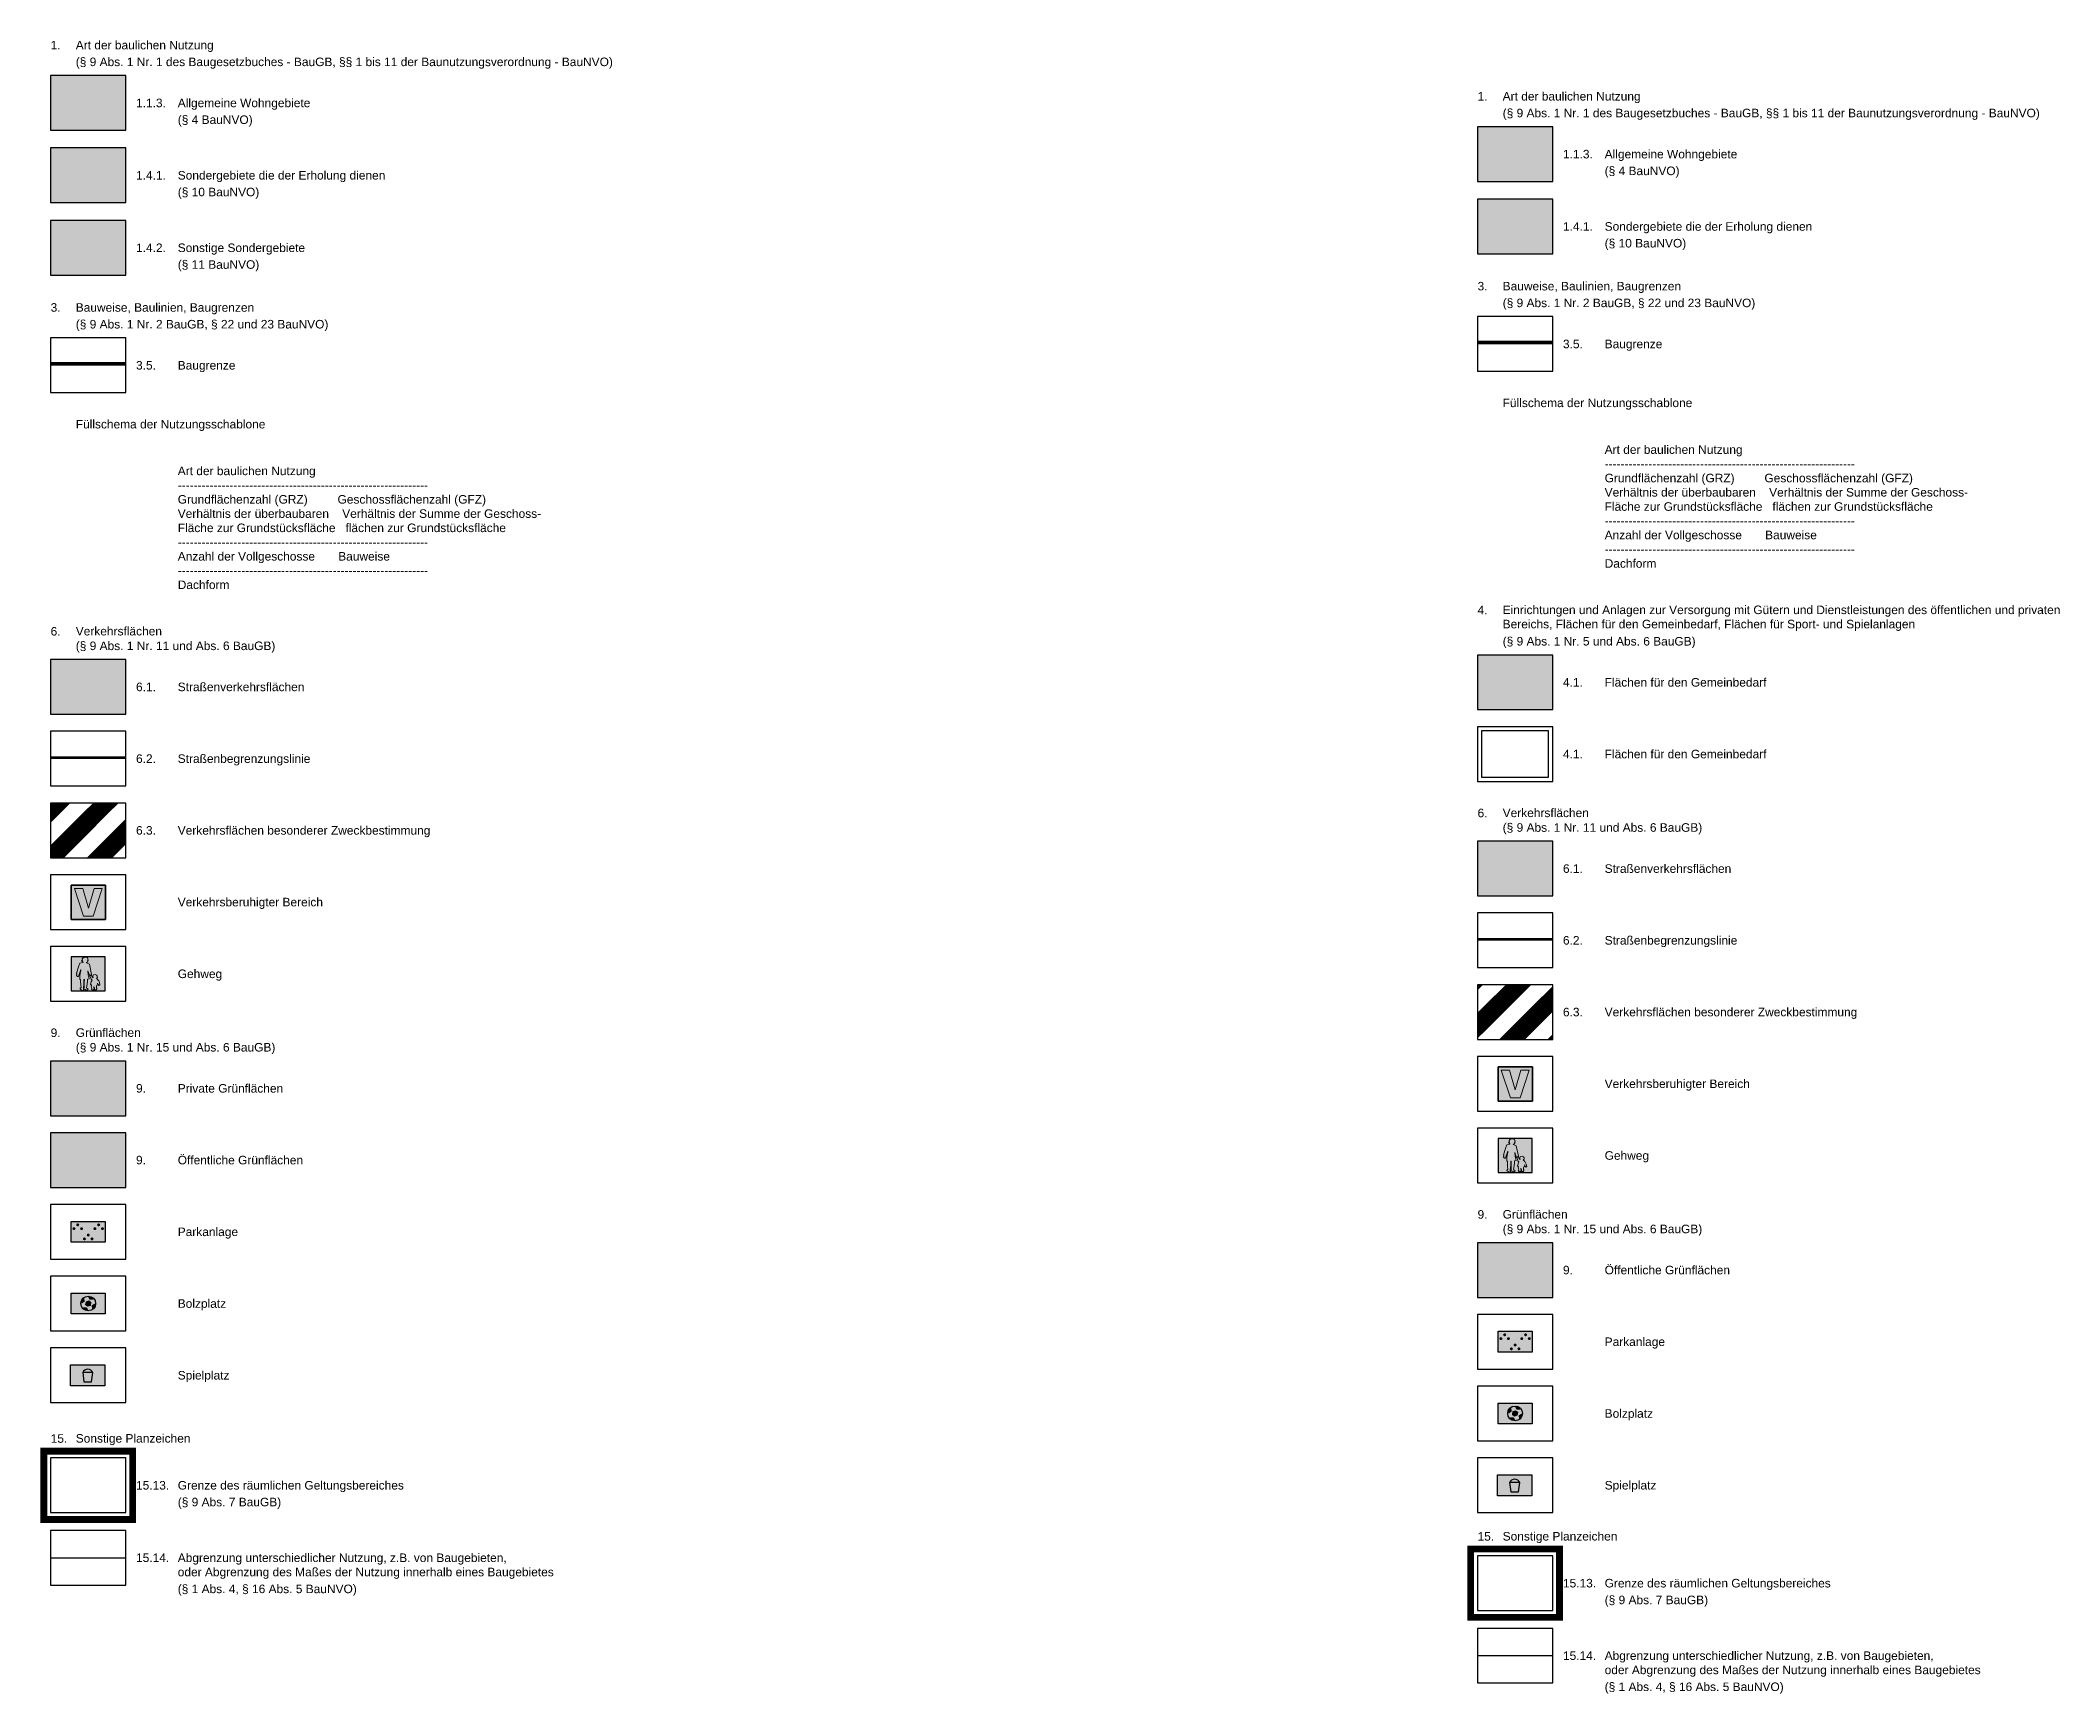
# Model space of a CAD drawing. Header units: metres. Extents: x 362096 to 727297, y 5619965 to 11243182.
# Drawn here: x 365689 to 366280, y 5621439 to 5621923 of the extents above; entities that cross this region are included whole.
import ezdxf

# ---------------------------------------------------------------- set-up
doc = ezdxf.new("R2010")
doc.units = ezdxf.units.M
doc.header["$MEASUREMENT"] = 0
doc.linetypes.add('BAUGRENZE2', pattern=[10.25, 3.5, -1, 3.5, -1, 0.25, -1])
doc.linetypes.add('GELTUNGSBEREICH', pattern=[8.5, 7, -1.5])
doc.layers.get('0').update_dxf_attribs({"color": 252})
for name, color, linetype in [('ALLGEMEINE-WOHNGEBIETE_FA', 11, 'Continuous'), ('BAUGRENZE_FA', 150, 'Continuous'), ('BAUGRENZE_GL', 7, 'Continuous'), ('BESONDERE-VERKEHRSFLÄCHEN_B', 7, 'Continuous'), ('BESONDERE-VERKEHRSFLÄCHEN_FA', 40, 'Continuous'), ('GELTUNGSBEREICH_B', 7, 'Continuous'), ('GEMEINBEDARF_FA', 231, 'Continuous'), ('GEMEINBEDARF_SW', 7, 'Continuous'), ('GRÜNFLÄCHE_B', 7, 'Continuous'), ('GRÜNFLÄCHE_PRIVAT_FA', 85, 'Continuous'), ('GRÜNFLÄCHE_ÖFFENTLICH_FA', 81, 'Continuous'), ('NUTZUNGSABGRENZUNG_GL', 7, 'Continuous'), ('PZV_BLOCKHINTERGRUND', 254, 'Continuous'), ('PZV_LEGENDE_RAHMEN', 7, 'Continuous'), ('PZV_LEGENDE_TEXT', 7, 'Continuous'), ('SONDERBAUFL-ERHOLUNG_FA', 30, 'Continuous'), ('SONDERBAUFL-SONSTIGE_FA', 30, 'Continuous'), ('STRASSENBEGRENZUNG_FA', 72, 'Continuous'), ('STRASSENBEGRENZUNG_GL', 7, 'Continuous'), ('STRASSENVERKEHRSFLÄCHE_FA', 40, 'Continuous'), ('UMGR_ALLGEMEINE-WOHNGEBIETE', 7, 'Continuous'), ('UMGR_BESONDERE-VERKEHRSFLÄCHEN', 7, 'Continuous'), ('UMGR_GELTUNGSBEREICH', 7, 'Continuous'), ('UMGR_GEMEINBEDARF', 7, 'Continuous'), ('UMGR_GRÜNFLÄCHE_PRIVAT', 7, 'Continuous'), ('UMGR_GRÜNFLÄCHE_ÖFFENTLICH', 7, 'Continuous'), ('UMGR_SONDERBAUFL-ERHOLUNG', 7, 'Continuous'), ('UMGR_SONDERBAUFL-SONSTIGE', 7, 'Continuous'), ('UMGR_STRASSENVERKEHRSFLÄCHE', 7, 'Continuous')]:
    doc.layers.add(name, color=color, linetype=linetype)
doc.layers.get('0').off()
doc.layers.get('0').freeze()
doc.styles.add('arial', font='arial.ttf')
doc.linetypes.add('ABGRENZUNG', pattern='A,2,0,[120,bplan.shx,S=0.015,R=0,X=0,Y=0],2', length=4)
doc.linetypes.add('GEMEINB', pattern='A,0,[120,bplan.shx,S=0.008,R=0,X=0.3,Y=0],-2', length=2)
pattern_1 = [(45, (6.888, 0.1), (0, 14.142135624), [10.4, -9.6]), (45, (6.605, 0.1), (0, 14.142135624), [10.8, -9.2]), (45, (6.323, 0.1), (0, 14.142135624), [11.2, -8.8]), (45, (6.04, 0.1), (0, 14.142135624), [11.6, -8.4]), (45, (5.757, 0.1), (0, 14.142135624), [12, -8]), (45, (5.474, 0.1), (0, 14.142135624), [12.4, -7.6]), (45, (5.191, 0.1), (0, 14.142135624), [12.8, -7.2]), (45, (4.908, 0.1), (0, 14.142135624), [13.2, -6.8]), (45, (4.625, 0.1), (0, 14.142135624), [13.6, -6.4]), (45, (4.343, 0.1), (0, 14.142135624), [14, -6]), (45, (4.06, 0.1), (0, 14.142135624), [14.4, -5.6]), (45, (3.777, 0.1), (0, 14.142135624), [14.8, -5.2]), (45, (3.494, 0.1), (0, 14.142135624), [15.2, -4.8]), (45, (3.211, 0.1), (0, 14.142135624), [15.6, -4.4]), (45, (2.928, 0.1), (0, 14.142135624), [16, -4]), (45, (2.646, 0.1), (0, 14.142135624), [16.4, -3.6]), (45, (2.363, 0.1), (0, 14.142135624), [16.8, -3.2]), (45, (2.08, 0.1), (0, 14.142135624), [17.2, -2.8]), (45, (1.797, 0.1), (0, 14.142135624), [17.6, -2.4]), (45, (1.514, 0.1), (0, 14.142135624), [18, -2]), (45, (1.231, 0.1), (0, 14.142135624), [18.4, -1.6]), (45, (0.949, 0.1), (0, 14.142135624), [18.8, -1.2]), (45, (0.666, 0.1), (0, 14.142135624), [19.2, -0.8]), (45, (0.383, 0.1), (14.142135624, 0), [19.6, -0.4]), (45, (7.171, 0.1), (14.142135624, 0), [10, -10]), (45, (0.1, 0.1), (14.142135624, 0), [20]), (45, (0.1, 9.151), (14.142135624, 0), [7.2, -12.8]), (45, (0.1, 8.868), (14.142135624, 0), [7.6, -12.4]), (45, (0.1, 8.585), (14.142135624, 0), [8, -12]), (45, (0.1, 8.302), (14.142135624, 0), [8.4, -11.6]), (45, (0.1, 8.02), (14.142135624, 0), [8.8, -11.2]), (45, (0.1, 7.737), (14.142135624, 0), [9.2, -10.8]), (45, (0.1, 7.454), (0, 14.142135624), [9.6, -10.4]), (45, (0.1, 7.171), (14.142135624, 0), [10, -10]), (45, (0.1, 10.282), (14.142135624, 0), [5.6, -14.4]), (45, (0.1, 9.999), (14.142135624, 0), [6, -14]), (45, (0.1, 9.717), (14.142135624, 0), [6.4, -13.6]), (45, (0.1, 9.434), (14.142135624, 0), [6.8, -13.2]), (45, (0.1, 13.111), (14.142135624, 0), [1.6, -18.4]), (45, (0.1, 13.394), (14.142135624, 0), [1.2, -18.8]), (45, (0.1, 13.111), (14.142135624, 0), [1.6, -18.4]), (45, (0.1, 12.828), (14.142135624, 0), [2, -18]), (45, (0.1, 12.545), (14.142135624, 0), [2.4, -17.6]), (45, (0.1, 12.262), (14.142135624, 0), [2.8, -17.2]), (45, (0.1, 11.979), (14.142135624, 0), [3.2, -16.8]), (45, (0.1, 11.414), (14.142135624, 0), [4, -16]), (45, (0.1, 11.131), (14.142135624, 0), [4.4, -15.6]), (45, (0.1, 10.848), (14.142135624, 0), [4.8, -15.2]), (45, (0.1, 10.565), (14.142135624, 0), [5.2, -14.8]), (45, (0.1, 11.697), (14.142135624, 0), [3.6, -16.4]), (45, (0.1, 13.676), (14.142135624, 0), [0.8, -19.2]), (45, (0.1, 13.959), (0, 14.142135624), [0.4, -19.6])]

msp = doc.modelspace()

# ---------------------------------------------------------------- texts
at = {"layer": 'PZV_LEGENDE_TEXT', "style": 'arial'}
for s, p in [('1.', (365691.87461, 5621920.56614)), ('1.1.3.', (365716.87461, 5621903.63515)), ('1.', (366109.57529, 5621905.5835)), ('1.1.3.', (366134.57529, 5621888.6525)), ('1.4.1.', (365716.87461, 5621882.45416)), ('1.4.1.', (366134.57529, 5621867.47151)), ('1.4.2.', (365716.87461, 5621861.23053)), ('3.', (366109.57529, 5621849.99789)), ('3.', (365691.87461, 5621843.75691)), ('3.5.', (366134.57529, 5621833.0669)), ('3.5.', (365716.87461, 5621826.82592)), ('4.', (366109.57529, 5621755.18843)), ('6.', (365691.87461, 5621748.94745)), ('6.1.', (365716.87461, 5621732.6696)), ('4.1.', (366134.57529, 5621734.00721)), ('6.2.', (365716.87461, 5621711.6696)), ('4.1.', (366134.57529, 5621713.00721)), ('6.', (366109.57529, 5621695.75721)), ('6.3.', (365716.87461, 5621690.6696)), ('6.1.', (366134.57529, 5621679.47936)), ('6.2.', (366134.57529, 5621658.47936)), ('6.3.', (366134.57529, 5621637.47936)), ('9.', (365691.87461, 5621631.4196)), ('9.', (365716.87461, 5621615.14004)), ('9.', (365716.87461, 5621594.14004)), ('9.', (366109.57529, 5621578.22936)), ('9.', (366134.57529, 5621561.9498)), ('15.', (365691.87461, 5621512.62626)), ('15.13.', (365716.87461, 5621498.93197)), ('15.', (366109.57529, 5621483.96683)), ('15.14.', (365716.87461, 5621477.71005)), ('15.13.', (366134.57529, 5621470.27253)), ('15.14.', (366134.57529, 5621449.05062))]:
    msp.add_text(s, height=2.5, dxfattribs=at).set_placement(p)
at = {"layer": 'PZV_LEGENDE_TEXT', "char_height": 2.5, "attachment_point": 1, "style": 'arial'}
for s, insert, width in [('Art der baulichen Nutzung', (365699.22966, 5621923.06614), 172.6449523), ('(§ 9 Abs. 1 Nr. 1 des Baugesetzbuches - BauGB, §§ 1 bis 11 der Baunutzungsverordnung - BauNVO)', (365699.22966, 5621918.16448), 172.6449523), ('Allgemeine Wohngebiete', (365729.08471, 5621906.13515), 142.7899045), ('Art der baulichen Nutzung', (366116.93034, 5621908.0835), 172.6449523), ('(§ 9 Abs. 1 Nr. 1 des Baugesetzbuches - BauGB, §§ 1 bis 11 der Baunutzungsverordnung - BauNVO)', (366116.93034, 5621903.18184), 172.6449523), ('(§ 4 BauNVO)', (365729.08471, 5621901.23349), 142.7899045), ('Allgemeine Wohngebiete', (366146.78538, 5621891.1525), 142.7899045), ('Sondergebiete die der Erholung dienen', (365729.08471, 5621884.95416), 142.7899045), ('(§ 4 BauNVO)', (366146.78538, 5621886.25084), 142.7899045), ('(§ 10 BauNVO)', (365729.08471, 5621880.0525), 142.7899045), ('Sondergebiete die der Erholung dienen', (366146.78538, 5621869.97151), 142.7899045), ('Sonstige Sondergebiete', (365729.08471, 5621863.73053), 142.7899045), ('(§ 10 BauNVO)', (366146.78538, 5621865.06985), 142.7899045), ('(§ 11 BauNVO)', (365729.08471, 5621858.82887), 142.7899045), ('Bauweise, Baulinien, Baugrenzen', (366116.93034, 5621852.49789), 172.6449523), ('Bauweise, Baulinien, Baugrenzen', (365699.22966, 5621846.25691), 172.6449523), ('(§ 9 Abs. 1 Nr. 2 BauGB, § 22 und 23 BauNVO)', (366116.93034, 5621847.59623), 172.6449523), ('(§ 9 Abs. 1 Nr. 2 BauGB, § 22 und 23 BauNVO)', (365699.22966, 5621841.35525), 172.6449523), ('Baugrenze', (366146.78538, 5621835.5669), 142.7899045), ('Baugrenze', (365729.08471, 5621829.32592), 142.7899045), ('Füllschema der Nutzungsschablone', (366116.93034, 5621818.33225), 172.6449523), ('Füllschema der Nutzungsschablone', (365699.22966, 5621812.09127), 172.6449523), ('Art der baulichen Nutzung^J---------------------------------------------------------------^JGrundflächenzahl (GRZ)         Geschossflächenzahl (GFZ)^JVerhältnis der überbaubaren    Verhältnis der Summe der Geschoss-^JFläche zur Grundstücksfläche   flächen zur Grundstücksfläche^J---------------------------------------------------------------^JAnzahl der Vollgeschosse       Bauweise^J---------------------------------------------------------------^JDachform', (366146.78538, 5621804.64989), 142.7899045), ('Art der baulichen Nutzung^J---------------------------------------------------------------^JGrundflächenzahl (GRZ)         Geschossflächenzahl (GFZ)^JVerhältnis der überbaubaren    Verhältnis der Summe der Geschoss-^JFläche zur Grundstücksfläche   flächen zur Grundstücksfläche^J---------------------------------------------------------------^JAnzahl der Vollgeschosse       Bauweise^J---------------------------------------------------------------^JDachform', (365729.08471, 5621798.40891), 142.7899045), ('Einrichtungen und Anlagen zur Versorgung mit Gütern und Dienstleistungen des öffentlichen und privaten Bereichs, Flächen für den Gemeinbedarf, Flächen für Sport- und Spielanlagen', (366116.93034, 5621757.73106), 172.6449523), ('Verkehrsflächen', (365699.22966, 5621751.49008), 172.6449523), ('(§ 9 Abs. 1 Nr. 11 und Abs. 6 BauGB)', (365699.22966, 5621747.19722), 172.6449523), ('(§ 9 Abs. 1 Nr. 5 und Abs. 6 BauGB)', (366116.93034, 5621748.53484), 172.6449523), ('Straßenverkehrsflächen', (365729.08471, 5621735.1696), 142.7899045), ('Flächen für den Gemeinbedarf', (366146.78538, 5621736.50721), 142.7899045), ('Straßenbegrenzungslinie', (365729.08471, 5621714.1696), 142.7899045), ('Flächen für den Gemeinbedarf', (366146.78538, 5621715.50721), 142.7899045), ('Verkehrsflächen', (366116.93034, 5621698.29984), 172.6449523), ('Verkehrsflächen besonderer Zweckbestimmung', (365729.08471, 5621693.1696), 142.7899045), ('(§ 9 Abs. 1 Nr. 11 und Abs. 6 BauGB)', (366116.93034, 5621694.00698), 172.6449523), ('Straßenverkehrsflächen', (366146.78538, 5621681.97936), 142.7899045), ('Verkehrsberuhigter Bereich', (365729.08471, 5621672.1696), 142.7899045), ('Straßenbegrenzungslinie', (366146.78538, 5621660.97936), 142.7899045), ('Gehweg', (365729.08471, 5621651.1696), 142.7899045), ('Verkehrsflächen besonderer Zweckbestimmung', (366146.78538, 5621639.97936), 142.7899045), ('Grünflächen', (365699.22966, 5621633.96223), 172.6449523), ('(§ 9 Abs. 1 Nr. 15 und Abs. 6 BauGB)', (365699.22966, 5621629.66766), 172.6449523), ('Verkehrsberuhigter Bereich', (366146.78538, 5621618.97936), 142.7899045), ('Private Grünflächen', (365729.08471, 5621617.64004), 142.7899045), ('Öffentliche Grünflächen', (365729.08471, 5621596.64004), 142.7899045), ('Gehweg', (366146.78538, 5621597.97936), 142.7899045), ('Grünflächen', (366116.93034, 5621580.77199), 172.6449523), ('Parkanlage', (365729.08471, 5621575.64004), 142.7899045), ('(§ 9 Abs. 1 Nr. 15 und Abs. 6 BauGB)', (366116.93034, 5621576.47742), 172.6449523), ('Öffentliche Grünflächen', (366146.78538, 5621564.4498), 142.7899045), ('Bolzplatz', (365729.08471, 5621554.64004), 142.7899045), ('Parkanlage', (366146.78538, 5621543.4498), 142.7899045), ('Spielplatz', (365729.08471, 5621533.64004), 142.7899045), ('Bolzplatz', (366146.78538, 5621522.4498), 142.7899045), ('Sonstige Planzeichen', (365699.22966, 5621515.16889), 172.6449523), ('Grenze des räumlichen Geltungsbereiches', (365729.08471, 5621501.43197), 142.7899045), ('Spielplatz', (366146.78538, 5621501.4498), 142.7899045), ('(§ 9 Abs. 7 BauGB)', (365729.08471, 5621496.53031), 142.7899045), ('Sonstige Planzeichen', (366116.93034, 5621486.50946), 172.6449523), ('Abgrenzung unterschiedlicher Nutzung, z.B. von Baugebieten,^Joder Abgrenzung des Maßes der Nutzung innerhalb eines Baugebietes', (365729.08471, 5621480.21005), 142.7899045), ('(§ 1 Abs. 4, § 16 Abs. 5 BauNVO)', (365729.08471, 5621471.09909), 142.7899045), ('Grenze des räumlichen Geltungsbereiches', (366146.78538, 5621472.77253), 142.7899045), ('(§ 9 Abs. 7 BauGB)', (366146.78538, 5621467.87087), 142.7899045), ('Abgrenzung unterschiedlicher Nutzung, z.B. von Baugebieten,^Joder Abgrenzung des Maßes der Nutzung innerhalb eines Baugebietes', (366146.78538, 5621451.55062), 142.7899045), ('(§ 1 Abs. 4, § 16 Abs. 5 BauNVO)', (366146.78538, 5621442.43966), 142.7899045)]:
    msp.add_mtext(s, dxfattribs=dict(at, insert=insert, width=width))

# ---------------------------------------------------------------- blocks, each defined once
blk = doc.blocks.new('PZV063F')
h = blk.add_hatch(color=256)
h.paths.add_polyline_path([(-4.96, 4.94), (5.04, 4.94), (5.04, -5.06), (-4.96, -5.06)])
h.paths.add_polyline_path([(-4.04, 3.95), (-1.4, -4.08), (1.48, -4.08), (4.12, 3.95), (1.7, 3.95), (0.04, -1.76), (-1.62, 3.95)], flags=16)
at = {"layer": 'PZV_BLOCKHINTERGRUND'}
blk.add_hatch(color=256, dxfattribs=at).paths.add_polyline_path([(5.04, -5.06), (5.04, 4.94), (-4.96, 4.94), (-4.96, -5.06)])
at = {"color": 0}
blk.add_lwpolyline([(5.04, -5.06), (5.04, 4.94), (-4.96, 4.94), (-4.96, -5.06)], close=True, dxfattribs=at)
blk.add_lwpolyline([(-4.96, 4.94), (5.04, 4.94), (5.04, -5.06), (-4.96, -5.06)], close=True)
at = {"lineweight": 0}
blk.add_lwpolyline([(-4.04, 3.95), (-1.4, -4.08), (1.48, -4.08), (4.12, 3.95), (1.7, 3.95), (0.04, -1.76), (-1.62, 3.95)], close=True, dxfattribs=at)
for points in [[(0, 0), (0, 0), (0, 0), (0, 0)], [(0, 0), (0, 0), (0, 0), (0, 0)], [(0, 0), (0, 0), (0, 0), (0, 0), (0, 0)], [(0, 0), (0, 0)], [(0, 0), (0, 0)], [(0, 0), (0, 0)], [(0, 0), (0, 0), (0, 0), (0, 0), (0, 0), (0, 0), (0, 0), (0, 0), (0, 0), (0, 0), (0, 0), (0, 0), (0, 0), (0, 0), (0, 0), (0, 0), (0, 0), (0, 0), (0, 0), (0, 0), (0, 0), (0, 0), (0, 0), (0, 0), (0, 0), (0, 0), (0, 0), (0, 0), (0, 0), (0, 0), (0, 0), (0, 0), (0, 0), (0, 0), (0, 0), (0, 0), (0, 0), (0, 0), (0, 0), (0, 0), (0, 0)], [(0, 0), (0, 0)], [(0, 0), (0, 0), (0, 0)], [(0, 0), (0, 0), (0, 0), (0, 0), (0, 0)], [(0, 0), (0, 0), (0, 0), (0, 0)], [(0, 0), (0, 0)], [(0, 0), (0, 0)]]:
    blk.add_lwpolyline(points)
blk.add_circle((0, 0), 0.0000000663)
blk.add_arc((0, 0), 0.0000000324, 40.56368, 315.69043)
blk = doc.blocks.new('PZV063Fussweg')
h = blk.add_hatch(color=256)
h.dxf.hatch_style = 1
h.paths.add_polyline_path([(0.35, 2.83), (-0.52, 3.25), (-0.53, 3.28), (-0.42, 3.3), (-0.11, 3.5), (-0.16, 3.69), (0.03, 4.01), (-0.22, 4.68), (-0.44, 4.83), (-0.81, 4.91), (-1.22, 4.78), (-1.52, 4.72), (-1.76, 4.39), (-1.69, 3.93), (-1.92, 3.89), (-1.77, 3.57), (-1.5, 3.4), (-1.54, 3.3), (-2.43, 3.11), (-2.73, 2.37), (-2.99, 1.5), (-3.45, 0.1), (-3.31, -0.01), (-3.42, -0.46), (-3.1, -0.74), (-2.83, -0.74), (-2.66, -0.29), (-2.78, -0.16), (-2.78, -0.16), (-2.66, -0.19), (-2.13, 1.25), (-2.12, 0.88), (-2.33, 0.13), (-2.47, -0.62), (-2.45, -1.62), (-2.21, -1.62), (-2.22, -2.28), (-2.2, -3.11), (-2.1, -4.12), (-2.32, -4.09), (-2.39, -4.41), (-1.97, -4.75), (-1.82, -4.87), (-1.55, -4.92), (-1.33, -4.7), (-1.41, -4.39), (-1.41, -4.21), (-1.29, -2.82), (-1.24, -2.25), (-1.26, -1.67), (-1.12, -1.67), (-1.18, -2.44), (-1.16, -3.17), (-1.15, -4.15), (-1.24, -4.5), (-0.92, -4.61), (-0.71, -4.75), (-0.33, -4.76), (-0.02, -4.49), (-0.23, -4.33), (-0.37, -4.32), (-0.46, -4.13), (-0.4, -3.64), (-0.2, -2.29), (-0.18, -1.6), (0.32, -1.47), (0.02, -0.3), (-0.11, 0.85), (-0.11, 0.86), (0.33, -0.44), (0.91, -0.27), (1, -0.24)], flags=16)
h.paths.add_polyline_path([(2.39, -1.29), (2.68, -1.09), (2.67, -0.65), (2.44, -0.36), (2.05, -0.24), (1.58, -0.34), (1.39, -0.7), (1.38, -0.98), (1.43, -1.14), (1.19, -0.98), (1.07, -0.75), (1.06, -0.47), (1.01, -0.39), (0.37, -0.58), (0.41, -0.67), (0.55, -0.81), (0.84, -1.58), (1.13, -1.87), (0.89, -2.39), (0.67, -3.01), (1, -3.3), (0.9, -3.61), (0.94, -3.87), (1.04, -4.26), (0.92, -4.57), (1.11, -4.68), (1.5, -4.68), (1.75, -4.47), (1.65, -3.89), (1.67, -3.74), (1.85, -4.21), (1.87, -4.37), (1.69, -4.71), (2.32, -4.72), (2.57, -4.39), (2.56, -4.23), (2.47, -4.06), (2.41, -3.76), (2.43, -3.59), (2.57, -3.36), (2.81, -3.26), (2.73, -2.77), (2.92, -3.17), (3.14, -3.46), (3.45, -3.25), (3.27, -2.54), (3.07, -2.1), (2.82, -1.75)], flags=16)
h.paths.add_polyline_path([(-5, -5), (5, -5), (5, 5), (-5, 5)])
at = {"layer": 'PZV_BLOCKHINTERGRUND'}
blk.add_hatch(color=256, dxfattribs=at).paths.add_polyline_path([(-5, -5), (5, -5), (5, 5), (-5, 5)])
blk.add_lwpolyline([(-5, -5), (5, -5), (5, 5), (-5, 5)], close=True)
at = {"lineweight": 0}
for points in [[(0.35, 2.83), (-0.52, 3.25), (-0.53, 3.28), (-0.42, 3.3), (-0.11, 3.5), (-0.16, 3.69), (0.03, 4.01), (-0.22, 4.68), (-0.44, 4.83), (-0.81, 4.91), (-1.22, 4.78), (-1.52, 4.72), (-1.76, 4.39), (-1.69, 3.93), (-1.92, 3.89), (-1.77, 3.57), (-1.5, 3.4), (-1.54, 3.3), (-2.43, 3.11), (-2.73, 2.37), (-2.99, 1.5), (-3.45, 0.1), (-3.31, -0.01), (-3.42, -0.46), (-3.1, -0.74), (-2.83, -0.74), (-2.66, -0.29), (-2.78, -0.16), (-2.78, -0.16), (-2.66, -0.19), (-2.13, 1.25), (-2.12, 0.88), (-2.33, 0.13), (-2.47, -0.62), (-2.45, -1.62), (-2.21, -1.62), (-2.22, -2.28), (-2.2, -3.11), (-2.1, -4.12), (-2.32, -4.09), (-2.39, -4.41), (-1.97, -4.75), (-1.82, -4.87), (-1.55, -4.92), (-1.33, -4.7), (-1.41, -4.39), (-1.41, -4.21), (-1.29, -2.82), (-1.24, -2.25), (-1.26, -1.67), (-1.12, -1.67), (-1.18, -2.44), (-1.16, -3.17), (-1.15, -4.15), (-1.24, -4.5), (-0.92, -4.61), (-0.71, -4.75), (-0.33, -4.76), (-0.02, -4.49), (-0.23, -4.33), (-0.37, -4.32), (-0.46, -4.13), (-0.4, -3.64), (-0.2, -2.29), (-0.18, -1.6), (0.32, -1.47), (0.02, -0.3), (-0.11, 0.85), (-0.11, 0.86), (0.33, -0.44), (0.91, -0.27), (1, -0.24)], [(2.39, -1.29), (2.68, -1.09), (2.67, -0.65), (2.44, -0.36), (2.05, -0.24), (1.58, -0.34), (1.39, -0.7), (1.38, -0.98), (1.43, -1.14), (1.19, -0.98), (1.07, -0.75), (1.06, -0.47), (1.01, -0.39), (0.37, -0.58), (0.41, -0.67), (0.55, -0.81), (0.84, -1.58), (1.13, -1.87), (0.89, -2.39), (0.67, -3.01), (1, -3.3), (0.9, -3.61), (0.94, -3.87), (1.04, -4.26), (0.92, -4.57), (1.11, -4.68), (1.5, -4.68), (1.75, -4.47), (1.65, -3.89), (1.67, -3.74), (1.85, -4.21), (1.87, -4.37), (1.69, -4.71), (2.32, -4.72), (2.57, -4.39), (2.56, -4.23), (2.47, -4.06), (2.41, -3.76), (2.43, -3.59), (2.57, -3.36), (2.81, -3.26), (2.73, -2.77), (2.92, -3.17), (3.14, -3.46), (3.45, -3.25), (3.27, -2.54), (3.07, -2.1), (2.82, -1.75)]]:
    blk.add_lwpolyline(points, close=True, dxfattribs=at)
blk.add_lwpolyline([(0.33, -0.44), (0.91, -0.27)])
blk = doc.blocks.new('PZV09C')
at = {"layer": 'PZV_BLOCKHINTERGRUND'}
blk.add_hatch(color=256, dxfattribs=at).paths.add_polyline_path([(-5, 3.06), (5, 3.06), (5, -3.06), (-5, -3.06)])
at = {"color": 0}
blk.add_lwpolyline([(-5, 3.06), (5, 3.06), (5, -3.06), (-5, -3.06)], close=True, dxfattribs=at)
at = {"color": 0, "const_width": 0.417}
for points in [[(-4.38, 0.93, 1), (-3.96, 0.93, 1)], [(-3.26, 2.04, 1), (-2.85, 2.04, 1)], [(-2.15, 0.93, 1), (-1.74, 0.93, 1)], [(1.74, 0.93, 1), (2.15, 0.93, 1)], [(2.85, 2.04, 1), (3.26, 2.04, 1)], [(3.96, 0.93, 1), (4.37, 0.93, 1)], [(-1.31, -2.07, 1), (-0.89, -2.07, 1)], [(-0.2, -0.96, 1), (0.22, -0.96, 1)], [(0.91, -2.07, 1), (1.33, -2.07, 1)]]:
    blk.add_lwpolyline(points, format="xyb", close=True, dxfattribs=at)
for points in [[(-3.23, 2.1), (-3.23, 2.1), (-3.23, 2.1), (-3.23, 2.1)], [(-3.23, 2.1), (-3.23, 2.1), (-3.23, 2.1), (-3.23, 2.1)], [(-3.23, 2.1), (-3.23, 2.1), (-3.23, 2.1), (-3.23, 2.1), (-3.23, 2.1)], [(-3.23, 2.1), (-3.23, 2.1)], [(-3.23, 2.1), (-3.23, 2.1)], [(-3.23, 2.1), (-3.23, 2.1)], [(-3.23, 2.1), (-3.23, 2.1)], [(-3.23, 2.1), (-3.23, 2.1), (-3.23, 2.1), (-3.23, 2.1), (-3.23, 2.1), (-3.23, 2.1), (-3.23, 2.1), (-3.23, 2.1), (-3.23, 2.1), (-3.23, 2.1), (-3.23, 2.1), (-3.23, 2.1), (-3.23, 2.1), (-3.23, 2.1), (-3.23, 2.1), (-3.23, 2.1), (-3.23, 2.1), (-3.23, 2.1), (-3.23, 2.1), (-3.23, 2.1), (-3.23, 2.1), (-3.23, 2.1), (-3.23, 2.1), (-3.23, 2.1), (-3.23, 2.1), (-3.23, 2.1), (-3.23, 2.1), (-3.23, 2.1), (-3.23, 2.1), (-3.23, 2.1), (-3.23, 2.1), (-3.23, 2.1), (-3.23, 2.1), (-3.23, 2.1), (-3.23, 2.1), (-3.23, 2.1), (-3.23, 2.1), (-3.23, 2.1), (-3.23, 2.1), (-3.23, 2.1), (-3.23, 2.1)], [(-3.23, 2.1), (-3.23, 2.1)], [(-3.23, 2.1), (-3.23, 2.1), (-3.23, 2.1)], [(-3.23, 2.1), (-3.23, 2.1)], [(-3.23, 2.1), (-3.23, 2.1), (-3.23, 2.1), (-3.23, 2.1), (-3.23, 2.1)], [(-3.23, 2.1), (-3.23, 2.1), (-3.23, 2.1), (-3.23, 2.1)]]:
    blk.add_lwpolyline(points)
at = {"color": 0}
for centre in [(-4.17, 0.93), (-3.06, 2.04), (-1.95, 0.93), (1.94, 0.93), (3.05, 2.04), (4.17, 0.93), (-1.1, -2.07), (0.01, -0.96), (1.12, -2.07)]:
    blk.add_circle(centre, 0.208, dxfattribs=at)
blk.add_circle((-3.23, 2.1), 0.0000000663)
blk.add_arc((-3.23, 2.1), 0.0000000324, 40.56368, 315.69043)
blk = doc.blocks.new('PZV09Bolz')
h = blk.add_hatch(color=256)
h.dxf.hatch_style = 1
h.paths.add_polyline_path([(-1.17, 0.71), (-1.28, 1.52), (-1.46, 1.59, 0.171314), (-2.13, 0.33), (-1.82, 0.2)])
h.paths.add_polyline_path([(-0.78, -0.27), (-0.15, -0.8), (0.63, -0.53), (0.77, 0.28), (0.15, 0.82), (-0.63, 0.54)])
h.paths.add_polyline_path([(0.18, 2.15), (0.08, 1.96), (0.52, 1.26), (1.34, 1.3), (1.49, 1.57, 0.170622)])
h.paths.add_polyline_path([(-0.18, -2.14), (-0.08, -1.98), (-0.49, -1.26), (-1.32, -1.26), (-1.49, -1.56, 0.171257)])
h.paths.add_polyline_path([(2.14, -0.29), (1.84, -0.17), (1.18, -0.67), (1.29, -1.48), (1.48, -1.56, 0.170931)])
at = {"layer": 'PZV_BLOCKHINTERGRUND'}
h = blk.add_hatch(color=256, dxfattribs=at)
h.dxf.hatch_style = 1
h.paths.add_polyline_path([(-5, 3.06), (5, 3.06), (5, -3.05), (-5, -3.05)])
at = {"color": 0}
blk.add_lwpolyline([(-5, 3.06), (5, 3.06), (5, -3.05), (-5, -3.05)], close=True, dxfattribs=at)
at = {"lineweight": 0}
for points in [[(-2.13, 0.33), (-1.82, 0.2), (-1.17, 0.71), (-1.28, 1.52), (-1.46, 1.59)], [(0.18, 2.15), (0.08, 1.96), (0.52, 1.26), (1.34, 1.3), (1.49, 1.57)], [(-0.18, -2.14), (-0.08, -1.98), (-0.49, -1.26), (-1.32, -1.26), (-1.49, -1.56)], [(2.14, -0.29), (1.84, -0.17), (1.18, -0.67), (1.29, -1.48), (1.48, -1.56)]]:
    blk.add_lwpolyline(points, dxfattribs=at)
blk.add_lwpolyline([(0.63, -0.53), (0.77, 0.28), (0.15, 0.82), (-0.63, 0.54), (-0.78, -0.27), (-0.15, -0.8)], close=True, dxfattribs=at)
blk.add_circle((0, 0.01), 2.16)
blk = doc.blocks.new('PZV09I')
at = {"layer": 'PZV_BLOCKHINTERGRUND'}
blk.add_hatch(color=256, dxfattribs=at).paths.add_polyline_path([(-5.14, 3.05), (4.86, 3.05), (4.86, -3.06), (-5.14, -3.06)])
at = {"color": 0}
blk.add_lwpolyline([(-5.14, 3.05), (4.86, 3.05), (4.86, -3.06), (-5.14, -3.06)], close=True, dxfattribs=at)
blk.add_lwpolyline([(1.34, 0.77, 0.66467), (-1.6, 0.77), (-1.27, -1.91), (1.01, -1.91), (1.34, 0.77), (-1.6, 0.77)], format="xyb", dxfattribs=at)
blk.add_lwpolyline([(1.34, 0.77, 0.66467), (-1.6, 0.77), (-1.27, -1.91), (1.01, -1.91), (1.34, 0.77), (-1.6, 0.77)], format="xyb", dxfattribs=at)
for points in [[(-1.6, 0.79), (-1.6, 0.79), (-1.6, 0.79), (-1.6, 0.79)], [(-1.6, 0.79), (-1.6, 0.79), (-1.6, 0.79), (-1.6, 0.79)], [(-1.6, 0.79), (-1.6, 0.79), (-1.6, 0.79), (-1.6, 0.79), (-1.6, 0.79)], [(-1.6, 0.79), (-1.6, 0.79)], [(-1.6, 0.79), (-1.6, 0.79)], [(-1.6, 0.79), (-1.6, 0.79)], [(-1.6, 0.79), (-1.6, 0.79)], [(-1.6, 0.79), (-1.6, 0.79), (-1.6, 0.79), (-1.6, 0.79), (-1.6, 0.79), (-1.6, 0.79), (-1.6, 0.79), (-1.6, 0.79), (-1.6, 0.79), (-1.6, 0.79), (-1.6, 0.79), (-1.6, 0.79), (-1.6, 0.79), (-1.6, 0.79), (-1.6, 0.79), (-1.6, 0.79), (-1.6, 0.79), (-1.6, 0.79), (-1.6, 0.79), (-1.6, 0.79), (-1.6, 0.79), (-1.6, 0.79), (-1.6, 0.79), (-1.6, 0.79), (-1.6, 0.79), (-1.6, 0.79), (-1.6, 0.79), (-1.6, 0.79), (-1.6, 0.79), (-1.6, 0.79), (-1.6, 0.79), (-1.6, 0.79), (-1.6, 0.79), (-1.6, 0.79), (-1.6, 0.79), (-1.6, 0.79), (-1.6, 0.79), (-1.6, 0.79), (-1.6, 0.79), (-1.6, 0.79), (-1.6, 0.79)], [(-1.6, 0.79), (-1.6, 0.79)], [(-1.6, 0.79), (-1.6, 0.79), (-1.6, 0.79)], [(-1.6, 0.79), (-1.6, 0.79)], [(-1.6, 0.79), (-1.6, 0.79), (-1.6, 0.79), (-1.6, 0.79), (-1.6, 0.79)], [(-1.6, 0.79), (-1.6, 0.79), (-1.6, 0.79), (-1.6, 0.79)]]:
    blk.add_lwpolyline(points)
blk.add_circle((-1.6, 0.79), 0.0000000663)
blk.add_arc((-1.6, 0.79), 0.0000000324, 40.56368, 315.69043)

# ---------------------------------------------------------------- hatches: boundary and pattern name
at = {"layer": 'ALLGEMEINE-WOHNGEBIETE_FA'}
for points in [[(365691.87461, 5621912.88515), (365691.87461, 5621896.88515), (365713.87461, 5621896.88515), (365713.87461, 5621912.88515)], [(366109.57529, 5621897.9025), (366109.57529, 5621881.9025), (366131.57529, 5621881.9025), (366131.57529, 5621897.9025)]]:
    msp.add_hatch(color=256, dxfattribs=at).paths.add_polyline_path(points, flags=0)
at = {"layer": 'BESONDERE-VERKEHRSFLÄCHEN_FA'}
h = msp.add_hatch(dxfattribs=at)
h.set_pattern_fill('AWS_VBZF', color=256, style=0, pattern_type=2)
h.set_pattern_definition(pattern_1)
h.paths.add_polyline_path([(365691.87461, 5621699.9196), (365691.87461, 5621683.9196), (365713.87461, 5621683.9196), (365713.87461, 5621699.9196)], flags=0)
h = msp.add_hatch(dxfattribs=at)
h.set_pattern_fill('AWS_VBZF', color=256, style=0, pattern_type=2)
h.set_pattern_definition(pattern_1)
h.paths.add_polyline_path([(366109.57529, 5621646.72936), (366109.57529, 5621630.72936), (366131.57529, 5621630.72936), (366131.57529, 5621646.72936)], flags=0)
at = {"layer": 'GEMEINBEDARF_FA'}
msp.add_hatch(color=256, dxfattribs=at).paths.add_polyline_path([(366109.57529, 5621743.25721), (366109.57529, 5621727.25721), (366131.57529, 5621727.25721), (366131.57529, 5621743.25721)], flags=0)
at = {"layer": 'GRÜNFLÄCHE_PRIVAT_FA'}
msp.add_hatch(color=256, dxfattribs=at).paths.add_polyline_path([(365691.87461, 5621624.39004), (365691.87461, 5621608.39004), (365713.87461, 5621608.39004), (365713.87461, 5621624.39004)], flags=0)
at = {"layer": 'GRÜNFLÄCHE_ÖFFENTLICH_FA'}
for points in [[(365691.87461, 5621603.39004), (365691.87461, 5621587.39004), (365713.87461, 5621587.39004), (365713.87461, 5621603.39004)], [(366109.57529, 5621571.1998), (366109.57529, 5621555.1998), (366131.57529, 5621555.1998), (366131.57529, 5621571.1998)]]:
    msp.add_hatch(color=256, dxfattribs=at).paths.add_polyline_path(points, flags=0)
at = {"layer": 'SONDERBAUFL-ERHOLUNG_FA'}
for points in [[(365691.87461, 5621891.70416), (365691.87461, 5621875.70416), (365713.87461, 5621875.70416), (365713.87461, 5621891.70416)], [(366109.57529, 5621876.72151), (366109.57529, 5621860.72151), (366131.57529, 5621860.72151), (366131.57529, 5621876.72151)]]:
    msp.add_hatch(color=256, dxfattribs=at).paths.add_polyline_path(points, flags=0)
at = {"layer": 'SONDERBAUFL-SONSTIGE_FA'}
msp.add_hatch(color=256, dxfattribs=at).paths.add_polyline_path([(365691.87461, 5621870.48053), (365691.87461, 5621854.48053), (365713.87461, 5621854.48053), (365713.87461, 5621870.48053)], flags=0)
at = {"layer": 'STRASSENVERKEHRSFLÄCHE_FA'}
for points in [[(365691.87461, 5621741.9196), (365691.87461, 5621725.9196), (365713.87461, 5621725.9196), (365713.87461, 5621741.9196)], [(366109.57529, 5621688.72936), (366109.57529, 5621672.72936), (366131.57529, 5621672.72936), (366131.57529, 5621688.72936)]]:
    msp.add_hatch(color=256, dxfattribs=at).paths.add_polyline_path(points, flags=0)

# ---------------------------------------------------------------- linework, layer by layer
at = {"layer": 'BAUGRENZE_FA', "const_width": 0.8}
for points in [[(366109.57529, 5621834.8419), (366131.57529, 5621834.8419)], [(365691.87461, 5621828.60092), (365713.87461, 5621828.60092)]]:
    msp.add_lwpolyline(points, dxfattribs=at)
at = {"layer": 'BAUGRENZE_GL', "linetype": 'BAUGRENZE2', "const_width": 0.25, "flags": 128}
for points in [[(366109.57529, 5621834.3169), (366131.57529, 5621834.3169)], [(365691.87461, 5621828.07592), (365713.87461, 5621828.07592)]]:
    msp.add_lwpolyline(points, dxfattribs=at)
at = {"layer": 'GELTUNGSBEREICH_B', "linetype": 'GELTUNGSBEREICH', "const_width": 2, "flags": 128}
for points in [[(365689.87461, 5621510.18197), (365689.87461, 5621490.18197), (365715.87461, 5621490.18197), (365715.87461, 5621510.18197)], [(366107.57529, 5621481.52253), (366107.57529, 5621461.52253), (366133.57529, 5621461.52253), (366133.57529, 5621481.52253)]]:
    msp.add_lwpolyline(points, close=True, dxfattribs=at)
at = {"layer": 'GELTUNGSBEREICH_B', "const_width": 2}
for points in [[(365691.87461, 5621510.18197), (365689.87461, 5621510.18197), (365689.87461, 5621508.18197)], [(365715.87461, 5621508.18197), (365715.87461, 5621510.18197), (365713.87461, 5621510.18197)], [(365689.87461, 5621492.18197), (365689.87461, 5621490.18197), (365691.87461, 5621490.18197)], [(365713.87461, 5621490.18197), (365715.87461, 5621490.18197), (365715.87461, 5621492.18197)], [(366109.57529, 5621481.52253), (366107.57529, 5621481.52253), (366107.57529, 5621479.52253)], [(366133.57529, 5621479.52253), (366133.57529, 5621481.52253), (366131.57529, 5621481.52253)], [(366107.57529, 5621463.52253), (366107.57529, 5621461.52253), (366109.57529, 5621461.52253)], [(366131.57529, 5621461.52253), (366133.57529, 5621461.52253), (366133.57529, 5621463.52253)]]:
    msp.add_lwpolyline(points, dxfattribs=at)
at = {"layer": 'GEMEINBEDARF_SW', "linetype": 'GEMEINB', "flags": 128}
msp.add_lwpolyline([(366110.77529, 5621721.05721), (366110.77529, 5621707.45721), (366130.37529, 5621707.45721), (366130.37529, 5621721.05721)], close=True, dxfattribs=at)
at = {"layer": 'NUTZUNGSABGRENZUNG_GL', "linetype": 'ABGRENZUNG', "flags": 128}
for points in [[(365691.87461, 5621478.96005), (365713.87461, 5621478.96005)], [(366109.57529, 5621450.30062), (366131.57529, 5621450.30062)]]:
    msp.add_lwpolyline(points, dxfattribs=at)
at = {"layer": 'PZV_LEGENDE_RAHMEN'}
for points in [[(365691.87461, 5621912.88515), (365691.87461, 5621896.88515), (365713.87461, 5621896.88515), (365713.87461, 5621912.88515)], [(366109.57529, 5621897.9025), (366109.57529, 5621881.9025), (366131.57529, 5621881.9025), (366131.57529, 5621897.9025)], [(365691.87461, 5621891.70416), (365691.87461, 5621875.70416), (365713.87461, 5621875.70416), (365713.87461, 5621891.70416)], [(366109.57529, 5621876.72151), (366109.57529, 5621860.72151), (366131.57529, 5621860.72151), (366131.57529, 5621876.72151)], [(365691.87461, 5621870.48053), (365691.87461, 5621854.48053), (365713.87461, 5621854.48053), (365713.87461, 5621870.48053)], [(366109.57529, 5621842.3169), (366109.57529, 5621826.3169), (366131.57529, 5621826.3169), (366131.57529, 5621842.3169)], [(365691.87461, 5621836.07592), (365691.87461, 5621820.07592), (365713.87461, 5621820.07592), (365713.87461, 5621836.07592)], [(366109.57529, 5621743.25721), (366109.57529, 5621727.25721), (366131.57529, 5621727.25721), (366131.57529, 5621743.25721)], [(365691.87461, 5621741.9196), (365691.87461, 5621725.9196), (365713.87461, 5621725.9196), (365713.87461, 5621741.9196)], [(365691.87461, 5621720.9196), (365691.87461, 5621704.9196), (365713.87461, 5621704.9196), (365713.87461, 5621720.9196)], [(366109.57529, 5621722.25721), (366109.57529, 5621706.25721), (366131.57529, 5621706.25721), (366131.57529, 5621722.25721)], [(365691.87461, 5621699.9196), (365691.87461, 5621683.9196), (365713.87461, 5621683.9196), (365713.87461, 5621699.9196)], [(366109.57529, 5621688.72936), (366109.57529, 5621672.72936), (366131.57529, 5621672.72936), (366131.57529, 5621688.72936)], [(365691.87461, 5621678.9196), (365691.87461, 5621662.9196), (365713.87461, 5621662.9196), (365713.87461, 5621678.9196)], [(366109.57529, 5621667.72936), (366109.57529, 5621651.72936), (366131.57529, 5621651.72936), (366131.57529, 5621667.72936)], [(365691.87461, 5621657.9196), (365691.87461, 5621641.9196), (365713.87461, 5621641.9196), (365713.87461, 5621657.9196)], [(366109.57529, 5621646.72936), (366109.57529, 5621630.72936), (366131.57529, 5621630.72936), (366131.57529, 5621646.72936)], [(366109.57529, 5621625.72936), (366109.57529, 5621609.72936), (366131.57529, 5621609.72936), (366131.57529, 5621625.72936)], [(365691.87461, 5621624.39004), (365691.87461, 5621608.39004), (365713.87461, 5621608.39004), (365713.87461, 5621624.39004)], [(365691.87461, 5621603.39004), (365691.87461, 5621587.39004), (365713.87461, 5621587.39004), (365713.87461, 5621603.39004)], [(366109.57529, 5621604.72936), (366109.57529, 5621588.72936), (366131.57529, 5621588.72936), (366131.57529, 5621604.72936)], [(365691.87461, 5621582.39004), (365691.87461, 5621566.39004), (365713.87461, 5621566.39004), (365713.87461, 5621582.39004)], [(366109.57529, 5621571.1998), (366109.57529, 5621555.1998), (366131.57529, 5621555.1998), (366131.57529, 5621571.1998)], [(365691.87461, 5621561.39004), (365691.87461, 5621545.39004), (365713.87461, 5621545.39004), (365713.87461, 5621561.39004)], [(366109.57529, 5621550.1998), (366109.57529, 5621534.1998), (366131.57529, 5621534.1998), (366131.57529, 5621550.1998)], [(365691.87461, 5621540.39004), (365691.87461, 5621524.39004), (365713.87461, 5621524.39004), (365713.87461, 5621540.39004)], [(366109.57529, 5621529.1998), (366109.57529, 5621513.1998), (366131.57529, 5621513.1998), (366131.57529, 5621529.1998)], [(365691.87461, 5621508.18197), (365691.87461, 5621492.18197), (365713.87461, 5621492.18197), (365713.87461, 5621508.18197)], [(366109.57529, 5621508.1998), (366109.57529, 5621492.1998), (366131.57529, 5621492.1998), (366131.57529, 5621508.1998)], [(365691.87461, 5621486.96005), (365691.87461, 5621470.96005), (365713.87461, 5621470.96005), (365713.87461, 5621486.96005)], [(366109.57529, 5621479.52253), (366109.57529, 5621463.52253), (366131.57529, 5621463.52253), (366131.57529, 5621479.52253)], [(366109.57529, 5621458.30062), (366109.57529, 5621442.30062), (366131.57529, 5621442.30062), (366131.57529, 5621458.30062)]]:
    msp.add_lwpolyline(points, close=True, dxfattribs=at)
at = {"layer": 'STRASSENBEGRENZUNG_FA', "const_width": 0.5}
for points in [[(365691.87461, 5621713.3196), (365713.87461, 5621713.3196)], [(366109.57529, 5621660.12936), (366131.57529, 5621660.12936)]]:
    msp.add_lwpolyline(points, dxfattribs=at)
at = {"layer": 'STRASSENBEGRENZUNG_GL', "const_width": 0.3}
for points in [[(365691.87461, 5621712.9196), (365713.87461, 5621712.9196)], [(366109.57529, 5621659.72936), (366131.57529, 5621659.72936)]]:
    msp.add_lwpolyline(points, dxfattribs=at)
at = {"layer": 'UMGR_ALLGEMEINE-WOHNGEBIETE'}
for points in [[(365691.87461, 5621912.88515), (365691.87461, 5621896.88515), (365713.87461, 5621896.88515), (365713.87461, 5621912.88515)], [(366109.57529, 5621897.9025), (366109.57529, 5621881.9025), (366131.57529, 5621881.9025), (366131.57529, 5621897.9025)]]:
    msp.add_lwpolyline(points, close=True, dxfattribs=at)
at = {"layer": 'UMGR_BESONDERE-VERKEHRSFLÄCHEN'}
for points in [[(365691.87461, 5621699.9196), (365691.87461, 5621683.9196), (365713.87461, 5621683.9196), (365713.87461, 5621699.9196)], [(366109.57529, 5621646.72936), (366109.57529, 5621630.72936), (366131.57529, 5621630.72936), (366131.57529, 5621646.72936)]]:
    msp.add_lwpolyline(points, close=True, dxfattribs=at)
at = {"layer": 'UMGR_GELTUNGSBEREICH'}
for points in [[(365691.87461, 5621508.18197), (365691.87461, 5621492.18197), (365713.87461, 5621492.18197), (365713.87461, 5621508.18197)], [(366109.57529, 5621479.52253), (366109.57529, 5621463.52253), (366131.57529, 5621463.52253), (366131.57529, 5621479.52253)]]:
    msp.add_lwpolyline(points, close=True, dxfattribs=at)
at = {"layer": 'UMGR_GEMEINBEDARF'}
for points in [[(366109.57529, 5621743.25721), (366109.57529, 5621727.25721), (366131.57529, 5621727.25721), (366131.57529, 5621743.25721)], [(366109.57529, 5621722.25721), (366109.57529, 5621706.25721), (366131.57529, 5621706.25721), (366131.57529, 5621722.25721)]]:
    msp.add_lwpolyline(points, close=True, dxfattribs=at)
at = {"layer": 'UMGR_GRÜNFLÄCHE_PRIVAT'}
msp.add_lwpolyline([(365691.87461, 5621624.39004), (365691.87461, 5621608.39004), (365713.87461, 5621608.39004), (365713.87461, 5621624.39004)], close=True, dxfattribs=at)
at = {"layer": 'UMGR_GRÜNFLÄCHE_ÖFFENTLICH'}
for points in [[(365691.87461, 5621603.39004), (365691.87461, 5621587.39004), (365713.87461, 5621587.39004), (365713.87461, 5621603.39004)], [(366109.57529, 5621571.1998), (366109.57529, 5621555.1998), (366131.57529, 5621555.1998), (366131.57529, 5621571.1998)]]:
    msp.add_lwpolyline(points, close=True, dxfattribs=at)
at = {"layer": 'UMGR_SONDERBAUFL-ERHOLUNG'}
for points in [[(365691.87461, 5621891.70416), (365691.87461, 5621875.70416), (365713.87461, 5621875.70416), (365713.87461, 5621891.70416)], [(366109.57529, 5621876.72151), (366109.57529, 5621860.72151), (366131.57529, 5621860.72151), (366131.57529, 5621876.72151)]]:
    msp.add_lwpolyline(points, close=True, dxfattribs=at)
at = {"layer": 'UMGR_SONDERBAUFL-SONSTIGE'}
msp.add_lwpolyline([(365691.87461, 5621870.48053), (365691.87461, 5621854.48053), (365713.87461, 5621854.48053), (365713.87461, 5621870.48053)], close=True, dxfattribs=at)
at = {"layer": 'UMGR_STRASSENVERKEHRSFLÄCHE'}
for points in [[(365691.87461, 5621741.9196), (365691.87461, 5621725.9196), (365713.87461, 5621725.9196), (365713.87461, 5621741.9196)], [(366109.57529, 5621688.72936), (366109.57529, 5621672.72936), (366131.57529, 5621672.72936), (366131.57529, 5621688.72936)]]:
    msp.add_lwpolyline(points, close=True, dxfattribs=at)

# ---------------------------------------------------------------- block references
at = {"layer": 'BESONDERE-VERKEHRSFLÄCHEN_B'}
for name, p in [('PZV063F', (365702.87461, 5621670.9196)), ('PZV063Fussweg', (365702.87461, 5621649.9196)), ('PZV063F', (366120.57529, 5621617.72936)), ('PZV063Fussweg', (366120.57529, 5621596.72936))]:
    msp.add_blockref(name, p, dxfattribs=at)
at = {"layer": 'GRÜNFLÄCHE_B'}
for name, p in [('PZV09C', (365702.87461, 5621574.39004)), ('PZV09Bolz', (365702.87461, 5621553.39004)), ('PZV09C', (366120.57529, 5621542.1998)), ('PZV09I', (365702.87461, 5621532.39004)), ('PZV09Bolz', (366120.57529, 5621521.1998)), ('PZV09I', (366120.57529, 5621500.1998))]:
    msp.add_blockref(name, p, dxfattribs=at)

msp.set_redraw_order([(e.dxf.handle, doc.entitydb.next_handle()) for e in msp.query("TEXT MTEXT ATTDEF DIMENSION ARC_DIMENSION")])  # texts and dimensions are drawn at this point

doc.saveas('drawing.dxf')
